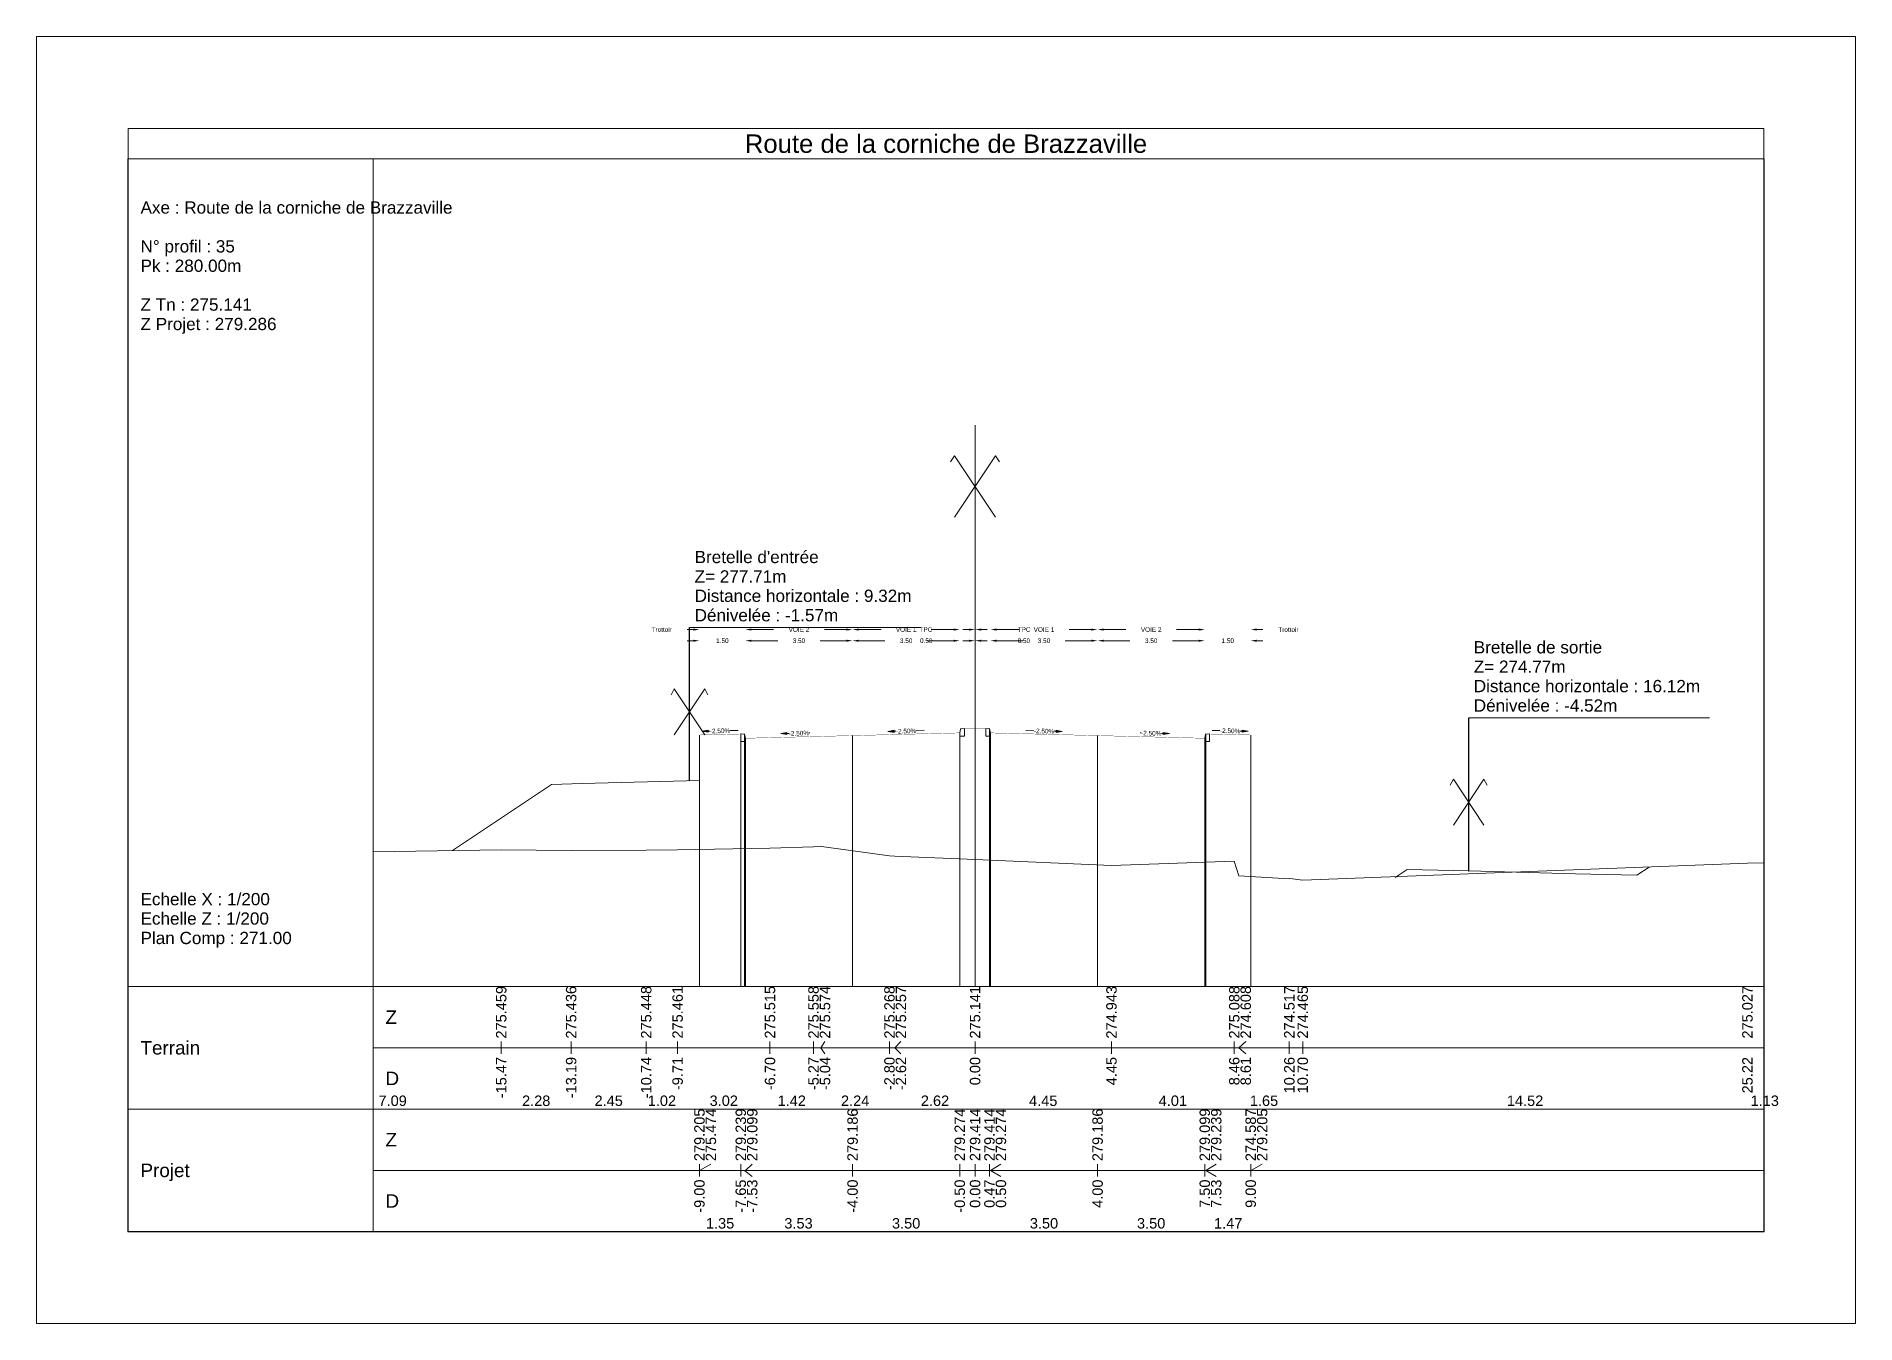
# Model space of a CAD drawing. Extents: x 0 to 74, y -372 to 1003.
# Drawn here: x 0 to 59.4, y 919.2 to 961.2 of the extents above; entities that cross this region are included whole.
import ezdxf
from ezdxf.enums import TextEntityAlignment as Align

# ---------------------------------------------------------------- set-up
doc = ezdxf.new("R2010")
doc.units = 0
doc.header["$LTSCALE"] = 2
doc.header["$PDSIZE"] = -0.004
doc.layers.get('0').update_dxf_attribs({"lineweight": 0})
for name, color, linetype, lineweight in [('Route - Profils type - Content session name', 7, 'Continuous', 0), ('Route - Profils type - PT SC CHAU TROTTOIR', 5, 'Continuous', 0), ('Route - Route de la corniche de Brazzaville - PT - Cadre_P35', 7, 'Continuous', 0), ('Route - Route de la corniche de Brazzaville - PT - Terrain_P35', 5, 'Continuous', 0)]:
    doc.layers.add(name, color=color, linetype=linetype, lineweight=lineweight)
doc.styles.add('CadreTitre', font='arial.ttf', dxfattribs={"height": 0.003})
doc.styles.add('Cotation', font='arial.ttf')
doc.styles.add('CoteHor', font='arial.ttf', dxfattribs={"height": 0.0022})
doc.styles.add('CoteHorA', font='arial.ttf', dxfattribs={"height": 0.0022})
doc.styles.add('CoteTitre', font='arial.ttf', dxfattribs={"height": 0.0017})
doc.styles.add('CoteTitreA', font='arial.ttf', dxfattribs={"height": 0.0017})
doc.styles.add('CoteVert', font='arial.ttf', dxfattribs={"height": 0.0017})
doc.styles.add('CoteVertA', font='arial.ttf', dxfattribs={"height": 0.0017})
doc.styles.add('Multi Axes', font='arial.ttf', dxfattribs={"height": 0.4})
doc.styles.add('ProfilCartouche', font='arial.ttf', dxfattribs={"height": 0.002})
doc.dimstyles.new('BRAZZAVILLE', dxfattribs={"dimtxt": 0.15, "dimasz": 0.2, "dimexe": 0.5, "dimexo": 0.5, "dimgap": 0.5, "dimtad": 0, "dimzin": 0, "dimdsep": 46, "dimtxsty": 'Cotation', "dimsah": 1, "dimcen": 0.1, "dimse1": 1, "dimse2": 1, "dimclrd": 1, "dimclre": 256, "dimclrt": 1, "dimaunit": 2, "dimazin": 0, "dimtfac": 1, "dimtdec": 4, "dimtofl": 0, "dimtmove": 0, "dimatfit": 1, "dimfxl": 1, "dimtolj": 1, "dimtzin": 0, "dimlwd": 0, "dimlwe": 0, "dimarcsym": 0})
doc.dimstyles.get("Standard").update_dxf_attribs({"dimtxt": 0.18, "dimasz": 0.18, "dimexe": 0.18, "dimexo": 0.0625, "dimgap": 0.09, "dimtad": 0, "dimtih": 1, "dimtoh": 1, "dimdec": 4, "dimzin": 0, "dimdsep": 46, "dimtxsty": 'Standard', "dimcen": 0.09, "dimadec": 0, "dimazin": 0, "dimtfac": 1, "dimtdec": 4, "dimtofl": 0, "dimtmove": 0, "dimatfit": 3, "dimfxl": 1, "dimtolj": 1, "dimtzin": 0, "dimarcsym": 0})

msp = doc.modelspace()

# ---------------------------------------------------------------- texts
at = {"color": 7, "style": 'CadreTitre'}
msp.add_text('Route de la corniche de Brazzaville', height=0.6, dxfattribs=at).set_placement((29.7, 957.97), align=Align.TOP_CENTER)
at = {"style": 'ProfilCartouche'}
for s, p in [('Axe : Route de la corniche de Brazzaville', (3.4, 955.587)), ('N° profil : 35', (3.4, 954.32)), ('Pk : 280.00m', (3.4, 953.687)), ('Z Tn : 275.141', (3.4, 952.42)), ('Z Projet : 279.286', (3.4, 951.787)), ('Echelle X : 1/200', (3.4, 933.02)), ('Echelle Z : 1/200', (3.4, 932.387)), ('Plan Comp : 271.00', (3.4, 931.753))]:
    msp.add_text(s, height=0.4, dxfattribs=at).set_placement(p, align=Align.MIDDLE_LEFT)
at = {"layer": 'Route - Route de la corniche de Brazzaville - PT - Cadre_P35', "color": 114, "style": 'CoteVert'}
for s, p in [('275.459', (15.178, 928.47)), ('275.436', (17.46, 928.47)), ('275.448', (19.912, 928.47)), ('275.461', (20.936, 928.47)), ('275.515', (23.953, 928.47)), ('275.558', (25.374, 928.47)), ('275.574', (25.748, 928.47)), ('275.268', (27.854, 928.47)), ('275.257', (28.228, 928.47)), ('275.141', (30.649, 928.47)), ('274.943', (35.102, 928.47)), ('275.088', (39.112, 928.47)), ('274.608', (39.486, 928.47)), ('274.517', (40.91, 928.47)), ('274.465', (41.347, 928.47)), ('275.027', (55.867, 928.47))]:
    msp.add_text(s, height=0.34, rotation=90, dxfattribs=at).set_placement(p, align=Align.MIDDLE_LEFT)
at = {"layer": 'Route - Route de la corniche de Brazzaville - PT - Cadre_P35', "color": 114, "style": 'CoteHor'}
for s, p in [('Z', (11.4, 929.17)), ('Terrain', (3.4, 928.17)), ('D', (11.4, 927.17))]:
    msp.add_text(s, height=0.44, dxfattribs=at).set_placement(p, align=Align.MIDDLE_LEFT)
at = {"layer": 'Route - Route de la corniche de Brazzaville - PT - Cadre_P35', "color": 114, "style": 'CoteVert'}
for s, p in [('-15.47', (15.178, 927.87)), ('-13.19', (17.46, 927.87)), ('-10.74', (19.912, 927.87)), ('-9.71', (20.936, 927.87)), ('-6.70', (23.953, 927.87)), ('-5.27', (25.374, 927.87)), ('-5.04', (25.748, 927.87)), ('-2.80', (27.854, 927.87)), ('-2.62', (28.228, 927.87)), ('0.00', (30.649, 927.87)), ('4.45', (35.102, 927.87)), ('8.46', (39.112, 927.87)), ('8.61', (39.486, 927.87)), ('10.26', (40.91, 927.87)), ('10.70', (41.347, 927.87)), ('25.22', (55.867, 927.87))]:
    msp.add_text(s, height=0.34, rotation=90, dxfattribs=at).set_placement(p, align=Align.MIDDLE_RIGHT)
at = {"layer": 'Route - Route de la corniche de Brazzaville - PT - Cadre_P35', "color": 114, "style": 'CoteTitre'}
for s, p in [('7.09', (11.633, 926.17)), ('2.28', (16.319, 926.17)), ('2.45', (18.686, 926.17)), ('1.02', (20.424, 926.17)), ('3.02', (22.444, 926.17)), ('1.42', (24.663, 926.17)), ('2.24', (26.733, 926.17)), ('2.62', (29.341, 926.17)), ('4.45', (32.875, 926.17)), ('4.01', (37.107, 926.17)), ('1.65', (40.083, 926.17)), ('14.52', (48.607, 926.17)), ('1.13', (56.433, 926.17))]:
    msp.add_text(s, height=0.34, dxfattribs=at).set_placement(p, align=Align.BOTTOM_CENTER)
at = {"layer": 'Route - Route de la corniche de Brazzaville - PT - Cadre_P35', "color": 7, "style": 'CoteVertA'}
for s, p in [('279.205', (21.649, 924.47)), ('275.474', (22.023, 924.47)), ('279.239', (22.999, 924.47)), ('279.099', (23.373, 924.47)), ('279.186', (26.649, 924.47)), ('279.274', (30.149, 924.47)), ('279.414', (30.649, 924.47)), ('279.414', (31.119, 924.47)), ('279.274', (31.493, 924.47)), ('279.186', (34.649, 924.47)), ('279.099', (38.149, 924.47)), ('279.239', (38.523, 924.47)), ('274.587', (39.649, 924.47)), ('279.205', (40.023, 924.47))]:
    msp.add_text(s, height=0.34, rotation=90, dxfattribs=at).set_placement(p, align=Align.MIDDLE_LEFT)
at = {"layer": 'Route - Route de la corniche de Brazzaville - PT - Cadre_P35', "color": 7, "style": 'CoteHorA'}
for s, p in [('Z', (11.4, 925.17)), ('Projet', (3.4, 924.17)), ('D', (11.4, 923.17))]:
    msp.add_text(s, height=0.44, dxfattribs=at).set_placement(p, align=Align.MIDDLE_LEFT)
at = {"layer": 'Route - Route de la corniche de Brazzaville - PT - Cadre_P35', "color": 7, "style": 'CoteVertA'}
for s, p in [('-9.00', (21.649, 923.87)), ('-7.65', (22.999, 923.87)), ('-7.53', (23.373, 923.87)), ('-4.00', (26.649, 923.87)), ('-0.50', (30.149, 923.87)), ('0.00', (30.649, 923.87)), ('0.47', (31.119, 923.87)), ('0.50', (31.493, 923.87)), ('4.00', (34.649, 923.87)), ('7.50', (38.149, 923.87)), ('7.53', (38.523, 923.87)), ('9.00', (39.649, 923.87))]:
    msp.add_text(s, height=0.34, rotation=90, dxfattribs=at).set_placement(p, align=Align.MIDDLE_RIGHT)
at = {"layer": 'Route - Route de la corniche de Brazzaville - PT - Cadre_P35', "color": 7, "style": 'CoteTitreA'}
for s, p in [('1.35', (22.324, 922.17)), ('3.53', (24.884, 922.17)), ('3.50', (28.399, 922.17)), ('3.50', (32.899, 922.17)), ('3.50', (36.399, 922.17)), ('1.47', (38.914, 922.17))]:
    msp.add_text(s, height=0.34, dxfattribs=at).set_placement(p, align=Align.BOTTOM_CENTER)

# ---------------------------------------------------------------- blocks, each defined once
blk = doc.blocks.new('*D27')
at = {"layer": 'Defpoints', "color": 0, "transparency": 16777216}
for p in [(30.149, 941.456), (30.149, 941.452), (30.649, 938.456)]:
    blk.add_point(p, dxfattribs=at)
at = {"layer": 'Route - Profils type - PT SC CHAU TROTTOIR', "color": 1, "lineweight": 0, "transparency": 16777216}
for p, q in [((29.949, 941.452), (29.749, 941.452)), ((30.849, 941.452), (31.049, 941.452))]:
    blk.add_line(p, q, dxfattribs=at)
at = {"layer": 'Route - Profils type - PT SC CHAU TROTTOIR', "color": 1, "transparency": 16777216}
for points in [[(29.949, 941.485), (29.949, 941.419), (30.149, 941.452)], [(30.849, 941.485), (30.849, 941.419), (30.649, 941.452)]]:
    blk.add_solid(points, dxfattribs=at)
at = {"layer": 'Route - Profils type - PT SC CHAU TROTTOIR', "color": 1, "transparency": 16777216, "insert": (29.055, 941.452), "char_height": 0.15, "attachment_point": 5, "style": 'Cotation'}
blk.add_mtext('\\A1;0.50', dxfattribs=at)
blk = doc.blocks.new('*D28')
at = {"layer": 'Defpoints', "color": 0, "transparency": 16777216}
for p in [(26.649, 941.456), (26.649, 941.452), (30.149, 941.456)]:
    blk.add_point(p, dxfattribs=at)
at = {"layer": 'Route - Profils type - PT SC CHAU TROTTOIR', "color": 1, "lineweight": 0, "transparency": 16777216}
for p, q in [((26.849, 941.452), (27.705, 941.452)), ((29.949, 941.452), (29.094, 941.452))]:
    blk.add_line(p, q, dxfattribs=at)
at = {"layer": 'Route - Profils type - PT SC CHAU TROTTOIR', "color": 1, "transparency": 16777216}
for points in [[(26.849, 941.485), (26.849, 941.419), (26.649, 941.452)], [(29.949, 941.485), (29.949, 941.419), (30.149, 941.452)]]:
    blk.add_solid(points, dxfattribs=at)
at = {"layer": 'Route - Profils type - PT SC CHAU TROTTOIR', "color": 1, "transparency": 16777216, "insert": (28.399, 941.452), "char_height": 0.15, "attachment_point": 5, "style": 'Cotation'}
blk.add_mtext('\\A1;3.50', dxfattribs=at)
blk = doc.blocks.new('*D29')
at = {"layer": 'Defpoints', "color": 0, "transparency": 16777216}
for p in [(23.149, 941.456), (23.149, 941.452), (26.649, 941.456)]:
    blk.add_point(p, dxfattribs=at)
at = {"layer": 'Route - Profils type - PT SC CHAU TROTTOIR', "color": 1, "lineweight": 0, "transparency": 16777216}
for p, q in [((23.349, 941.452), (24.205, 941.452)), ((26.449, 941.452), (25.594, 941.452))]:
    blk.add_line(p, q, dxfattribs=at)
at = {"layer": 'Route - Profils type - PT SC CHAU TROTTOIR', "color": 1, "transparency": 16777216}
for points in [[(23.349, 941.485), (23.349, 941.419), (23.149, 941.452)], [(26.449, 941.485), (26.449, 941.419), (26.649, 941.452)]]:
    blk.add_solid(points, dxfattribs=at)
at = {"layer": 'Route - Profils type - PT SC CHAU TROTTOIR', "color": 1, "transparency": 16777216, "insert": (24.899, 941.452), "char_height": 0.15, "attachment_point": 5, "style": 'Cotation'}
blk.add_mtext('\\A1;3.50', dxfattribs=at)
blk = doc.blocks.new('*D30')
at = {"layer": 'Defpoints', "color": 0, "transparency": 16777216}
for p in [(21.649, 941.456), (21.649, 941.452), (23.149, 941.456)]:
    blk.add_point(p, dxfattribs=at)
at = {"layer": 'Route - Profils type - PT SC CHAU TROTTOIR', "color": 1, "lineweight": 0, "transparency": 16777216}
for p, q in [((21.449, 941.452), (21.249, 941.452)), ((23.349, 941.452), (23.549, 941.452))]:
    blk.add_line(p, q, dxfattribs=at)
at = {"layer": 'Route - Profils type - PT SC CHAU TROTTOIR', "color": 1, "transparency": 16777216}
for points in [[(21.449, 941.485), (21.449, 941.419), (21.649, 941.452)], [(23.349, 941.485), (23.349, 941.419), (23.149, 941.452)]]:
    blk.add_solid(points, dxfattribs=at)
at = {"layer": 'Route - Profils type - PT SC CHAU TROTTOIR', "color": 1, "transparency": 16777216, "insert": (22.399, 941.452), "char_height": 0.15, "attachment_point": 5, "style": 'Cotation'}
blk.add_mtext('\\A1;1.50', dxfattribs=at)
blk = doc.blocks.new('*D31')
at = {"layer": 'Defpoints', "color": 0, "transparency": 16777216}
for p in [(30.149, 941.815), (30.149, 941.256), (30.649, 938.456)]:
    blk.add_point(p, dxfattribs=at)
at = {"layer": 'Route - Profils type - PT SC CHAU TROTTOIR', "color": 1, "lineweight": 0, "transparency": 16777216}
for p, q in [((29.949, 941.815), (29.749, 941.815)), ((30.849, 941.815), (31.049, 941.815))]:
    blk.add_line(p, q, dxfattribs=at)
at = {"layer": 'Route - Profils type - PT SC CHAU TROTTOIR', "color": 1, "transparency": 16777216}
for points in [[(29.949, 941.849), (29.949, 941.782), (30.149, 941.815)], [(30.849, 941.849), (30.849, 941.782), (30.649, 941.815)]]:
    blk.add_solid(points, dxfattribs=at)
at = {"layer": 'Route - Profils type - PT SC CHAU TROTTOIR', "color": 1, "transparency": 16777216, "insert": (29.046, 941.815), "char_height": 0.15, "attachment_point": 5, "style": 'Cotation'}
blk.add_mtext('\\A1;TPC', dxfattribs=at)
blk = doc.blocks.new('*D32')
at = {"layer": 'Defpoints', "color": 0, "transparency": 16777216}
for p in [(26.649, 941.815), (26.649, 941.456), (30.149, 941.256)]:
    blk.add_point(p, dxfattribs=at)
at = {"layer": 'Route - Profils type - PT SC CHAU TROTTOIR', "color": 1, "lineweight": 0, "transparency": 16777216}
for p, q in [((26.849, 941.815), (27.581, 941.815)), ((29.949, 941.815), (29.217, 941.815))]:
    blk.add_line(p, q, dxfattribs=at)
at = {"layer": 'Route - Profils type - PT SC CHAU TROTTOIR', "color": 1, "transparency": 16777216}
for points in [[(26.849, 941.849), (26.849, 941.782), (26.649, 941.815)], [(29.949, 941.849), (29.949, 941.782), (30.149, 941.815)]]:
    blk.add_solid(points, dxfattribs=at)
at = {"layer": 'Route - Profils type - PT SC CHAU TROTTOIR', "color": 1, "transparency": 16777216, "insert": (28.399, 941.815), "char_height": 0.15, "attachment_point": 5, "style": 'Cotation'}
blk.add_mtext('\\A1;VOIE 1', dxfattribs=at)
blk = doc.blocks.new('*D33')
at = {"layer": 'Defpoints', "color": 0, "transparency": 16777216}
for p in [(23.149, 941.815), (23.149, 941.456), (26.649, 941.456)]:
    blk.add_point(p, dxfattribs=at)
at = {"layer": 'Route - Profils type - PT SC CHAU TROTTOIR', "color": 1, "lineweight": 0, "transparency": 16777216}
for p, q in [((23.349, 941.815), (24.067, 941.815)), ((26.449, 941.815), (25.731, 941.815))]:
    blk.add_line(p, q, dxfattribs=at)
at = {"layer": 'Route - Profils type - PT SC CHAU TROTTOIR', "color": 1, "transparency": 16777216}
for points in [[(23.349, 941.849), (23.349, 941.782), (23.149, 941.815)], [(26.449, 941.849), (26.449, 941.782), (26.649, 941.815)]]:
    blk.add_solid(points, dxfattribs=at)
at = {"layer": 'Route - Profils type - PT SC CHAU TROTTOIR', "color": 1, "transparency": 16777216, "insert": (24.899, 941.815), "char_height": 0.15, "attachment_point": 5, "style": 'Cotation'}
blk.add_mtext('\\A1;VOIE 2', dxfattribs=at)
blk = doc.blocks.new('*D34')
at = {"layer": 'Defpoints', "color": 0, "transparency": 16777216}
for p in [(21.649, 941.815), (21.649, 941.456), (23.149, 941.456)]:
    blk.add_point(p, dxfattribs=at)
at = {"layer": 'Route - Profils type - PT SC CHAU TROTTOIR', "color": 1, "lineweight": 0, "transparency": 16777216}
for p, q in [((21.449, 941.815), (21.249, 941.815)), ((23.349, 941.815), (23.549, 941.815))]:
    blk.add_line(p, q, dxfattribs=at)
at = {"layer": 'Route - Profils type - PT SC CHAU TROTTOIR', "color": 1, "transparency": 16777216}
for points in [[(21.449, 941.849), (21.449, 941.782), (21.649, 941.815)], [(23.349, 941.849), (23.349, 941.782), (23.149, 941.815)]]:
    blk.add_solid(points, dxfattribs=at)
at = {"layer": 'Route - Profils type - PT SC CHAU TROTTOIR', "color": 1, "transparency": 16777216, "insert": (20.418, 941.815), "char_height": 0.15, "attachment_point": 5, "style": 'Cotation'}
blk.add_mtext('\\A1;Trottoir', dxfattribs=at)
blk = doc.blocks.new('MENSURA_COTEPENTE_9')
at = {"layer": 'Route - Profils type - PT SC CHAU TROTTOIR', "linetype": 'Continuous', "lineweight": 0}
blk.add_hatch(color=1, dxfattribs=at).paths.add_polyline_path([(0.14003, -0.11355), (0.13903, -0.1134), (0.14002, -0.1132)])
at = {"layer": 'Route - Profils type - PT SC CHAU TROTTOIR', "color": 1, "linetype": 'Continuous', "lineweight": 0}
for p, q in [((0.14003, -0.11337), (0.14033, -0.11337)), ((0.14364, -0.11328), (0.14494, -0.11325))]:
    blk.add_line(p, q, dxfattribs=at)
at = {"layer": 'Route - Profils type - PT SC CHAU TROTTOIR', "color": 1, "linetype": 'Continuous', "lineweight": 0, "flags": 128}
blk.add_lwpolyline([(0.14003, -0.11355), (0.13903, -0.1134), (0.14002, -0.1132), (0.14003, -0.11355)], close=True, dxfattribs=at)
at = {"layer": 'Route - Profils type - PT SC CHAU TROTTOIR', "color": 1, "style": 'Cotation'}
blk.add_text('-2.50%', height=0.00075, rotation=-358.5679, dxfattribs=at).set_placement((0.14198, -0.11333), align=Align.MIDDLE_CENTER)
blk = doc.blocks.new('MENSURA_COTEPENTE_10')
at = {"layer": 'Route - Profils type - PT SC CHAU TROTTOIR', "linetype": 'Continuous', "lineweight": 0}
blk.add_hatch(color=1, dxfattribs=at).paths.add_polyline_path([(0.12253, -0.1139), (0.12152, -0.11375), (0.12252, -0.11355)])
at = {"layer": 'Route - Profils type - PT SC CHAU TROTTOIR', "color": 1, "linetype": 'Continuous', "lineweight": 0}
for p, q in [((0.12252, -0.11373), (0.12282, -0.11372)), ((0.12614, -0.11364), (0.12627, -0.11363))]:
    blk.add_line(p, q, dxfattribs=at)
at = {"layer": 'Route - Profils type - PT SC CHAU TROTTOIR', "color": 1, "linetype": 'Continuous', "lineweight": 0, "flags": 128}
blk.add_lwpolyline([(0.12253, -0.1139), (0.12152, -0.11375), (0.12252, -0.11355), (0.12253, -0.1139)], close=True, dxfattribs=at)
at = {"layer": 'Route - Profils type - PT SC CHAU TROTTOIR', "color": 1, "style": 'Cotation'}
blk.add_text('-2.50%', height=0.00075, rotation=-358.5679, dxfattribs=at).set_placement((0.12448, -0.11368), align=Align.MIDDLE_CENTER)
blk = doc.blocks.new('MENSURA_COTEPENTE_11')
at = {"layer": 'Route - Profils type - PT SC CHAU TROTTOIR', "linetype": 'Continuous', "lineweight": 0}
blk.add_hatch(color=1, dxfattribs=at).paths.add_polyline_path([(0.10965, -0.11352), (0.10865, -0.11337), (0.10965, -0.11317)])
at = {"layer": 'Route - Profils type - PT SC CHAU TROTTOIR', "color": 1, "linetype": 'Continuous', "lineweight": 0}
for p, q in [((0.10965, -0.11334), (0.10995, -0.11334)), ((0.11326, -0.11325), (0.11456, -0.11322))]:
    blk.add_line(p, q, dxfattribs=at)
at = {"layer": 'Route - Profils type - PT SC CHAU TROTTOIR', "color": 1, "linetype": 'Continuous', "lineweight": 0, "flags": 128}
blk.add_lwpolyline([(0.10965, -0.11352), (0.10865, -0.11337), (0.10965, -0.11317), (0.10965, -0.11352)], close=True, dxfattribs=at)
at = {"layer": 'Route - Profils type - PT SC CHAU TROTTOIR', "color": 1, "style": 'Cotation'}
blk.add_text('-2.50%', height=0.00075, rotation=-358.5679, dxfattribs=at).set_placement((0.11161, -0.11329), align=Align.MIDDLE_CENTER)
blk = doc.blocks.new('T2__mirroredMSX', base_point=(-6.713, 11.473))
at = {"linetype": 'Continuous', "flags": 128}
blk.add_lwpolyline([(-6.837, 11.703), (-6.863, 11.583), (-6.863, 11.473), (-6.713, 11.473), (-6.713, 11.723), (-6.818, 11.719, 0.339869)], format="xyb", close=True, dxfattribs=at)
blk = doc.blocks.new('T2', base_point=(-6.713, 11.473))
at = {"linetype": 'Continuous', "flags": 128}
blk.add_lwpolyline([(-6.837, 11.703), (-6.863, 11.583), (-6.863, 11.473), (-6.713, 11.473), (-6.713, 11.723), (-6.818, 11.719, 0.339869)], format="xyb", close=True, dxfattribs=at)
blk = doc.blocks.new('*D38')
at = {"layer": 'Defpoints', "color": 0, "transparency": 16777216}
for p in [(31.149, 941.456), (31.149, 941.452), (30.649, 938.456)]:
    blk.add_point(p, dxfattribs=at)
at = {"layer": 'Route - Profils type - PT SC CHAU TROTTOIR', "color": 1, "lineweight": 0, "transparency": 16777216}
for p, q in [((30.449, 941.452), (30.249, 941.452)), ((31.349, 941.452), (31.549, 941.452))]:
    blk.add_line(p, q, dxfattribs=at)
at = {"layer": 'Route - Profils type - PT SC CHAU TROTTOIR', "color": 1, "transparency": 16777216}
for points in [[(30.449, 941.485), (30.449, 941.419), (30.649, 941.452)], [(31.349, 941.485), (31.349, 941.419), (31.149, 941.452)]]:
    blk.add_solid(points, dxfattribs=at)
at = {"layer": 'Route - Profils type - PT SC CHAU TROTTOIR', "color": 1, "transparency": 16777216, "insert": (32.244, 941.452), "char_height": 0.15, "attachment_point": 5, "style": 'Cotation'}
blk.add_mtext('\\A1;0.50', dxfattribs=at)
blk = doc.blocks.new('*D39')
at = {"layer": 'Defpoints', "color": 0, "transparency": 16777216}
for p in [(31.149, 941.456), (34.649, 941.456), (34.649, 941.452)]:
    blk.add_point(p, dxfattribs=at)
at = {"layer": 'Route - Profils type - PT SC CHAU TROTTOIR', "color": 1, "lineweight": 0, "transparency": 16777216}
for p, q in [((31.349, 941.452), (32.205, 941.452)), ((34.449, 941.452), (33.594, 941.452))]:
    blk.add_line(p, q, dxfattribs=at)
at = {"layer": 'Route - Profils type - PT SC CHAU TROTTOIR', "color": 1, "transparency": 16777216}
for points in [[(31.349, 941.485), (31.349, 941.419), (31.149, 941.452)], [(34.449, 941.485), (34.449, 941.419), (34.649, 941.452)]]:
    blk.add_solid(points, dxfattribs=at)
at = {"layer": 'Route - Profils type - PT SC CHAU TROTTOIR', "color": 1, "transparency": 16777216, "insert": (32.899, 941.452), "char_height": 0.15, "attachment_point": 5, "style": 'Cotation'}
blk.add_mtext('\\A1;3.50', dxfattribs=at)
blk = doc.blocks.new('*D40')
at = {"layer": 'Defpoints', "color": 0, "transparency": 16777216}
for p in [(34.649, 941.456), (38.149, 941.456), (38.149, 941.452)]:
    blk.add_point(p, dxfattribs=at)
at = {"layer": 'Route - Profils type - PT SC CHAU TROTTOIR', "color": 1, "lineweight": 0, "transparency": 16777216}
for p, q in [((34.849, 941.452), (35.705, 941.452)), ((37.949, 941.452), (37.094, 941.452))]:
    blk.add_line(p, q, dxfattribs=at)
at = {"layer": 'Route - Profils type - PT SC CHAU TROTTOIR', "color": 1, "transparency": 16777216}
for points in [[(34.849, 941.485), (34.849, 941.419), (34.649, 941.452)], [(37.949, 941.485), (37.949, 941.419), (38.149, 941.452)]]:
    blk.add_solid(points, dxfattribs=at)
at = {"layer": 'Route - Profils type - PT SC CHAU TROTTOIR', "color": 1, "transparency": 16777216, "insert": (36.399, 941.452), "char_height": 0.15, "attachment_point": 5, "style": 'Cotation'}
blk.add_mtext('\\A1;3.50', dxfattribs=at)
blk = doc.blocks.new('*D41')
at = {"layer": 'Defpoints', "color": 0, "transparency": 16777216}
for p in [(38.149, 941.456), (39.649, 941.456), (39.649, 941.452)]:
    blk.add_point(p, dxfattribs=at)
at = {"layer": 'Route - Profils type - PT SC CHAU TROTTOIR', "color": 1, "lineweight": 0, "transparency": 16777216}
for p, q in [((37.949, 941.452), (37.749, 941.452)), ((39.849, 941.452), (40.049, 941.452))]:
    blk.add_line(p, q, dxfattribs=at)
at = {"layer": 'Route - Profils type - PT SC CHAU TROTTOIR', "color": 1, "transparency": 16777216}
for points in [[(37.949, 941.485), (37.949, 941.419), (38.149, 941.452)], [(39.849, 941.485), (39.849, 941.419), (39.649, 941.452)]]:
    blk.add_solid(points, dxfattribs=at)
at = {"layer": 'Route - Profils type - PT SC CHAU TROTTOIR', "color": 1, "transparency": 16777216, "insert": (38.899, 941.452), "char_height": 0.15, "attachment_point": 5, "style": 'Cotation'}
blk.add_mtext('\\A1;1.50', dxfattribs=at)
blk = doc.blocks.new('*D42')
at = {"layer": 'Defpoints', "color": 0, "transparency": 16777216}
for p in [(31.149, 941.815), (31.149, 941.256), (30.649, 938.456)]:
    blk.add_point(p, dxfattribs=at)
at = {"layer": 'Route - Profils type - PT SC CHAU TROTTOIR', "color": 1, "lineweight": 0, "transparency": 16777216}
for p, q in [((30.449, 941.815), (30.249, 941.815)), ((31.349, 941.815), (31.549, 941.815))]:
    blk.add_line(p, q, dxfattribs=at)
at = {"layer": 'Route - Profils type - PT SC CHAU TROTTOIR', "color": 1, "transparency": 16777216}
for points in [[(30.449, 941.849), (30.449, 941.782), (30.649, 941.815)], [(31.349, 941.849), (31.349, 941.782), (31.149, 941.815)]]:
    blk.add_solid(points, dxfattribs=at)
at = {"layer": 'Route - Profils type - PT SC CHAU TROTTOIR', "color": 1, "transparency": 16777216, "insert": (32.252, 941.815), "char_height": 0.15, "attachment_point": 5, "style": 'Cotation'}
blk.add_mtext('\\A1;TPC', dxfattribs=at)
blk = doc.blocks.new('*D43')
at = {"layer": 'Defpoints', "color": 0, "transparency": 16777216}
for p in [(34.649, 941.815), (31.149, 941.256), (34.649, 941.456)]:
    blk.add_point(p, dxfattribs=at)
at = {"layer": 'Route - Profils type - PT SC CHAU TROTTOIR', "color": 1, "lineweight": 0, "transparency": 16777216}
for p, q in [((31.349, 941.815), (32.081, 941.815)), ((34.449, 941.815), (33.717, 941.815))]:
    blk.add_line(p, q, dxfattribs=at)
at = {"layer": 'Route - Profils type - PT SC CHAU TROTTOIR', "color": 1, "transparency": 16777216}
for points in [[(31.349, 941.849), (31.349, 941.782), (31.149, 941.815)], [(34.449, 941.849), (34.449, 941.782), (34.649, 941.815)]]:
    blk.add_solid(points, dxfattribs=at)
at = {"layer": 'Route - Profils type - PT SC CHAU TROTTOIR', "color": 1, "transparency": 16777216, "insert": (32.899, 941.815), "char_height": 0.15, "attachment_point": 5, "style": 'Cotation'}
blk.add_mtext('\\A1;VOIE 1', dxfattribs=at)
blk = doc.blocks.new('*D44')
at = {"layer": 'Defpoints', "color": 0, "transparency": 16777216}
for p in [(38.149, 941.815), (34.649, 941.456), (38.149, 941.456)]:
    blk.add_point(p, dxfattribs=at)
at = {"layer": 'Route - Profils type - PT SC CHAU TROTTOIR', "color": 1, "lineweight": 0, "transparency": 16777216}
for p, q in [((34.849, 941.815), (35.567, 941.815)), ((37.949, 941.815), (37.231, 941.815))]:
    blk.add_line(p, q, dxfattribs=at)
at = {"layer": 'Route - Profils type - PT SC CHAU TROTTOIR', "color": 1, "transparency": 16777216}
for points in [[(34.849, 941.849), (34.849, 941.782), (34.649, 941.815)], [(37.949, 941.849), (37.949, 941.782), (38.149, 941.815)]]:
    blk.add_solid(points, dxfattribs=at)
at = {"layer": 'Route - Profils type - PT SC CHAU TROTTOIR', "color": 1, "transparency": 16777216, "insert": (36.399, 941.815), "char_height": 0.15, "attachment_point": 5, "style": 'Cotation'}
blk.add_mtext('\\A1;VOIE 2', dxfattribs=at)
blk = doc.blocks.new('*D45')
at = {"layer": 'Defpoints', "color": 0, "transparency": 16777216}
for p in [(39.649, 941.815), (38.149, 941.456), (39.649, 941.456)]:
    blk.add_point(p, dxfattribs=at)
at = {"layer": 'Route - Profils type - PT SC CHAU TROTTOIR', "color": 1, "lineweight": 0, "transparency": 16777216}
for p, q in [((37.949, 941.815), (37.749, 941.815)), ((39.849, 941.815), (40.049, 941.815))]:
    blk.add_line(p, q, dxfattribs=at)
at = {"layer": 'Route - Profils type - PT SC CHAU TROTTOIR', "color": 1, "transparency": 16777216}
for points in [[(37.949, 941.849), (37.949, 941.782), (38.149, 941.815)], [(39.849, 941.849), (39.849, 941.782), (39.649, 941.815)]]:
    blk.add_solid(points, dxfattribs=at)
at = {"layer": 'Route - Profils type - PT SC CHAU TROTTOIR', "color": 1, "transparency": 16777216, "insert": (40.88, 941.815), "char_height": 0.15, "attachment_point": 5, "style": 'Cotation'}
blk.add_mtext('\\A1;Trottoir', dxfattribs=at)
blk = doc.blocks.new('MENSURA_COTEPENTE_12')
at = {"layer": 'Route - Profils type - PT SC CHAU TROTTOIR', "linetype": 'Continuous', "lineweight": 0}
blk.add_hatch(color=1, dxfattribs=at).paths.add_polyline_path([(0.16646, -0.11355), (0.16746, -0.1134), (0.16647, -0.1132)])
at = {"layer": 'Route - Profils type - PT SC CHAU TROTTOIR', "color": 1, "linetype": 'Continuous', "lineweight": 0}
for p, q in [((0.16285, -0.11328), (0.16155, -0.11325)), ((0.16646, -0.11337), (0.16616, -0.11337))]:
    blk.add_line(p, q, dxfattribs=at)
at = {"layer": 'Route - Profils type - PT SC CHAU TROTTOIR', "color": 1, "linetype": 'Continuous', "lineweight": 0, "flags": 128}
blk.add_lwpolyline([(0.16646, -0.11355), (0.16746, -0.1134), (0.16647, -0.1132), (0.16646, -0.11355)], close=True, dxfattribs=at)
at = {"layer": 'Route - Profils type - PT SC CHAU TROTTOIR', "color": 1, "style": 'Cotation'}
blk.add_text('-2.50%', height=0.00075, rotation=358.5679, dxfattribs=at).set_placement((0.16451, -0.11333), align=Align.MIDDLE_CENTER)
blk = doc.blocks.new('MENSURA_COTEPENTE_13')
at = {"layer": 'Route - Profils type - PT SC CHAU TROTTOIR', "linetype": 'Continuous', "lineweight": 0}
blk.add_hatch(color=1, dxfattribs=at).paths.add_polyline_path([(0.18396, -0.1139), (0.18497, -0.11375), (0.18397, -0.11355)])
at = {"layer": 'Route - Profils type - PT SC CHAU TROTTOIR', "color": 1, "linetype": 'Continuous', "lineweight": 0}
for p, q in [((0.18035, -0.11364), (0.18022, -0.11363)), ((0.18397, -0.11373), (0.18367, -0.11372))]:
    blk.add_line(p, q, dxfattribs=at)
at = {"layer": 'Route - Profils type - PT SC CHAU TROTTOIR', "color": 1, "linetype": 'Continuous', "lineweight": 0, "flags": 128}
blk.add_lwpolyline([(0.18396, -0.1139), (0.18497, -0.11375), (0.18397, -0.11355), (0.18396, -0.1139)], close=True, dxfattribs=at)
at = {"layer": 'Route - Profils type - PT SC CHAU TROTTOIR', "color": 1, "style": 'Cotation'}
blk.add_text('-2.50%', height=0.00075, rotation=358.5679, dxfattribs=at).set_placement((0.18201, -0.11368), align=Align.MIDDLE_CENTER)
blk = doc.blocks.new('MENSURA_COTEPENTE_14')
at = {"layer": 'Route - Profils type - PT SC CHAU TROTTOIR', "linetype": 'Continuous', "lineweight": 0}
blk.add_hatch(color=1, dxfattribs=at).paths.add_polyline_path([(0.19684, -0.11352), (0.19784, -0.11337), (0.19685, -0.11317)])
at = {"layer": 'Route - Profils type - PT SC CHAU TROTTOIR', "color": 1, "linetype": 'Continuous', "lineweight": 0}
for p, q in [((0.19323, -0.11325), (0.19193, -0.11322)), ((0.19684, -0.11334), (0.19654, -0.11334))]:
    blk.add_line(p, q, dxfattribs=at)
at = {"layer": 'Route - Profils type - PT SC CHAU TROTTOIR', "color": 1, "linetype": 'Continuous', "lineweight": 0, "flags": 128}
blk.add_lwpolyline([(0.19684, -0.11352), (0.19784, -0.11337), (0.19685, -0.11317), (0.19684, -0.11352)], close=True, dxfattribs=at)
at = {"layer": 'Route - Profils type - PT SC CHAU TROTTOIR', "color": 1, "style": 'Cotation'}
blk.add_text('-2.50%', height=0.00075, rotation=358.5679, dxfattribs=at).set_placement((0.19489, -0.11329), align=Align.MIDDLE_CENTER)
blk = doc.blocks.new('MENSURA_LEADER15', base_point=(0.23383, -0.11116))
at = {"layer": 'Route - Profils type - Content session name'}
blk.add_line((0.23383, -0.11116), (0.27317, -0.11116), dxfattribs=at)
at = {"layer": 'Route - Profils type - Content session name', "style": 'Multi Axes'}
for s, p in [('Bretelle de sortie', (0.23466, -0.09866)), ('Z= 274.77m', (0.23466, -0.10183)), ('Distance horizontale : 16.12m', (0.23466, -0.10499)), ('Dénivelée : -4.52m', (0.23466, -0.10816))]:
    blk.add_text(s, height=0.002, dxfattribs=at).set_placement(p, align=Align.TOP_LEFT)
blk = doc.blocks.new('MENSURA_LEADER16', base_point=(0.10663, -0.09643))
at = {"layer": 'Route - Profils type - Content session name'}
blk.add_line((0.10663, -0.09643), (0.14441, -0.09643), dxfattribs=at)
at = {"layer": 'Route - Profils type - Content session name', "style": 'Multi Axes'}
for s, p in [("Bretelle d'entrée", (0.10746, -0.08393)), ('Z= 277.71m', (0.10746, -0.0871)), ('Distance horizontale : 9.32m', (0.10746, -0.09026)), ('Dénivelée : -1.57m', (0.10746, -0.09343))]:
    blk.add_text(s, height=0.002, dxfattribs=at).set_placement(p, align=Align.TOP_LEFT)

# ---------------------------------------------------------------- dimensions: what is measured, and where the dimension line sits
at = {"layer": 'Route - Profils type - PT SC CHAU TROTTOIR'}
for base, p1, p2, text, picture, middle in [((21.649, 941.815), (23.149, 941.456), (21.649, 941.456), 'Trottoir', '*D34', (20.418, 941.815)), ((21.649, 941.452), (23.149, 941.456), (21.649, 941.456), '1.50', '*D30', (22.399, 941.452)), ((23.149, 941.815), (26.649, 941.456), (23.149, 941.456), 'VOIE 2', '*D33', (24.899, 941.815)), ((23.149, 941.452), (26.649, 941.456), (23.149, 941.456), '3.50', '*D29', (24.899, 941.452)), ((26.649, 941.815), (30.149, 941.256), (26.649, 941.456), 'VOIE 1', '*D32', (28.399, 941.815)), ((26.649, 941.452), (30.149, 941.456), (26.649, 941.456), '3.50', '*D28', (28.399, 941.452)), ((30.149, 941.815), (30.649, 938.456), (30.149, 941.256), 'TPC', '*D31', (29.046, 941.815)), ((30.149, 941.452), (30.649, 938.456), (30.149, 941.456), '0.50', '*D27', (29.055, 941.452)), ((31.149, 941.815), (30.649, 938.456), (31.149, 941.256), 'TPC', '*D42', (32.252, 941.815)), ((31.149, 941.452), (30.649, 938.456), (31.149, 941.456), '0.50', '*D38', (32.244, 941.452)), ((34.649, 941.815), (31.149, 941.256), (34.649, 941.456), 'VOIE 1', '*D43', (32.899, 941.815)), ((34.649, 941.452), (31.149, 941.456), (34.649, 941.456), '3.50', '*D39', (32.899, 941.452)), ((38.149, 941.815), (34.649, 941.456), (38.149, 941.456), 'VOIE 2', '*D44', (36.399, 941.815)), ((38.149, 941.452), (34.649, 941.456), (38.149, 941.456), '3.50', '*D40', (36.399, 941.452)), ((39.649, 941.815), (38.149, 941.456), (39.649, 941.456), 'Trottoir', '*D45', (40.88, 941.815)), ((39.649, 941.452), (38.149, 941.456), (39.649, 941.456), '1.50', '*D41', (38.899, 941.452))]:
    dim = msp.add_linear_dim(base=base, p1=p1, p2=p2, text=text, dimstyle='BRAZZAVILLE', override={"dimscale": 1, "dimclrt": 1}, dxfattribs=at)
    dim.commit()
    dim.dimension.update_dxf_attribs({"geometry": picture, "text_midpoint": middle})

# ---------------------------------------------------------------- linework, layer by layer
at = {"flags": 128}
for points in [[(0, 919.17), (0, 961.17), (59.4, 961.17), (59.4, 919.17)], [(3, 922.17), (3, 958.17), (56.4, 958.17), (56.4, 922.17)]]:
    msp.add_lwpolyline(points, close=True, dxfattribs=at)
at = {"layer": 'Route - Profils type - Content session name'}
for p, q in [((21.326, 936.884), (21.326, 940.384)), ((20.726, 939.684), (20.826, 939.884)), ((20.826, 939.884), (21.826, 938.384)), ((21.826, 939.884), (20.826, 938.384)), ((21.926, 939.684), (21.826, 939.884)), ((46.766, 933.938), (46.766, 937.438)), ((46.166, 936.738), (46.266, 936.938)), ((46.266, 936.938), (47.266, 935.438)), ((47.266, 936.938), (46.266, 935.438)), ((47.366, 936.738), (47.266, 936.938))]:
    msp.add_line(p, q, dxfattribs=at)
at = {"layer": 'Route - Profils type - Content session name', "color": 251, "linetype": 'Continuous', "flags": 128}
for points in [[(13.588, 934.606), (16.82, 936.763), (17.821, 936.789), (21.649, 936.891)], [(44.371, 933.73), (44.757, 933.988), (46.257, 933.95), (46.757, 933.938), (46.766, 933.938), (50.257, 933.849), (52.257, 933.798), (52.657, 934.063)]]:
    msp.add_lwpolyline(points, dxfattribs=at)
at = {"layer": 'Route - Profils type - Content session name'}
for p in [(21.326, 936.884), (46.766, 933.938)]:
    msp.add_point(p, dxfattribs=at)
at = {"layer": 'Route - Profils type - PT SC CHAU TROTTOIR', "color": 1, "linetype": 'Continuous', "flags": 128}
for points in [[(30.649, 938.584, 0.01, 0.01, 0), (30.299, 938.584, 0.01, 0.01, 0), (30.179, 938.584, 0.01, 0.01, 0), (30.149, 938.444, 0.01, 0.01, 0), (26.649, 938.356, 0.01, 0.01, 0), (23.149, 938.269, 0.01, 0.01, 0), (23.119, 938.409, 0.01, 0.01, 0), (22.999, 938.409, 0.01, 0.01, 0), (21.649, 938.375, 0.01, 0.01, 0), (21.649, 934.644, 0.01, 0.01, 0)], [(30.649, 938.584, 0.01, 0.01, 0), (30.999, 938.584, 0.01, 0.01, 0), (31.119, 938.584, 0.01, 0.01, 0), (31.149, 938.444, 0.01, 0.01, 0), (34.649, 938.356, 0.01, 0.01, 0), (38.149, 938.269, 0.01, 0.01, 0), (38.179, 938.409, 0.01, 0.01, 0), (38.299, 938.409, 0.01, 0.01, 0), (39.649, 938.375, 0.01, 0.01, 0), (39.649, 933.757, 0.01, 0.01, 0)]]:
    msp.add_lwpolyline(points, format="xyseb", dxfattribs=at)
at = {"layer": 'Route - Route de la corniche de Brazzaville - PT - Cadre_P35', "color": 7, "linetype": 'Continuous'}
for p, q in [((11, 957.17), (11, 922.17)), ((30.649, 944.484), (30.649, 948.484)), ((29.849, 947.284), (29.982, 947.484)), ((31.316, 945.484), (29.982, 947.484)), ((29.982, 945.484), (31.316, 947.484)), ((31.449, 947.284), (31.316, 947.484)), ((30.649, 930.17), (30.649, 944.484)), ((30.649, 930.17), (30.649, 938.584)), ((30.649, 930.17), (30.649, 938.584)), ((31.119, 930.17), (31.119, 938.584)), ((31.119, 930.17), (31.119, 938.584)), ((21.649, 930.17), (21.649, 938.375)), ((21.649, 930.17), (21.649, 938.375)), ((22.999, 930.17), (22.999, 938.409)), ((22.999, 930.17), (22.999, 938.409)), ((23.119, 930.17), (23.119, 938.409)), ((23.149, 930.17), (23.149, 938.269)), ((26.649, 930.17), (26.649, 938.356)), ((26.649, 930.17), (26.649, 938.356)), ((30.149, 930.17), (30.149, 938.444)), ((30.149, 930.17), (30.149, 938.444)), ((31.149, 930.17), (31.149, 938.444)), ((31.149, 930.17), (31.149, 938.444)), ((34.649, 930.17), (34.649, 938.356)), ((34.649, 930.17), (34.649, 938.356)), ((38.149, 930.17), (38.149, 938.269)), ((38.149, 930.17), (38.149, 938.269)), ((38.179, 930.17), (38.179, 938.409)), ((38.179, 930.17), (38.179, 938.409)), ((39.649, 930.17), (39.649, 938.375)), ((21.649, 930.17), (21.649, 934.644)), ((39.649, 930.17), (39.649, 933.757)), ((39.649, 930.17), (39.649, 933.757)), ((56.4, 930.17), (3, 930.17)), ((56.4, 928.17), (11, 928.17)), ((56.4, 926.17), (3, 926.17)), ((56.4, 926.17), (3, 926.17)), ((56.4, 926.17), (3, 926.17)), ((56.4, 926.17), (3, 926.17)), ((56.4, 926.17), (3, 926.17)), ((56.4, 926.17), (3, 926.17)), ((56.4, 926.17), (3, 926.17)), ((21.649, 924.37), (21.649, 924.17)), ((22.023, 924.37), (21.649, 924.17)), ((22.999, 924.37), (22.999, 924.17)), ((23.373, 924.37), (23.149, 924.17)), ((26.649, 924.37), (26.649, 924.17)), ((30.149, 924.37), (30.149, 924.17)), ((30.649, 924.37), (30.649, 924.17)), ((31.119, 924.37), (31.119, 924.17)), ((31.493, 924.37), (31.149, 924.17)), ((34.649, 924.37), (34.649, 924.17)), ((38.149, 924.37), (38.149, 924.17)), ((38.523, 924.37), (38.179, 924.17)), ((39.649, 924.37), (39.649, 924.17)), ((40.023, 924.37), (39.649, 924.17)), ((56.4, 924.17), (11, 924.17)), ((21.649, 923.97), (21.649, 924.17)), ((22.999, 923.97), (22.999, 924.17)), ((23.373, 923.97), (23.119, 924.17)), ((26.649, 923.97), (26.649, 924.17)), ((30.149, 923.97), (30.149, 924.17)), ((30.649, 923.97), (30.649, 924.17)), ((31.119, 923.97), (31.119, 924.17)), ((31.493, 923.97), (31.149, 924.17)), ((34.649, 923.97), (34.649, 924.17)), ((38.149, 923.97), (38.149, 924.17)), ((38.523, 923.97), (38.179, 924.17)), ((39.649, 923.97), (39.649, 924.17)), ((56.4, 922.17), (3, 922.17)), ((56.4, 922.17), (3, 922.17)), ((56.4, 922.17), (3, 922.17)), ((56.4, 922.17), (3, 922.17)), ((56.4, 922.17), (3, 922.17)), ((56.4, 922.17), (3, 922.17))]:
    msp.add_line(p, q, dxfattribs=at)
at = {"layer": 'Route - Route de la corniche de Brazzaville - PT - Cadre_P35', "color": 114, "linetype": 'Continuous'}
for p, q in [((15.178, 928.37), (15.178, 928.17)), ((15.178, 927.97), (15.178, 928.17)), ((17.46, 928.37), (17.46, 928.17)), ((17.46, 927.97), (17.46, 928.17)), ((19.912, 928.37), (19.912, 928.17)), ((19.912, 927.97), (19.912, 928.17)), ((20.936, 928.37), (20.936, 928.17)), ((20.936, 927.97), (20.936, 928.17)), ((23.953, 928.37), (23.953, 928.17)), ((23.953, 927.97), (23.953, 928.17)), ((25.374, 928.37), (25.374, 928.17)), ((25.374, 927.97), (25.374, 928.17)), ((25.748, 928.37), (25.613, 928.17)), ((25.748, 927.97), (25.613, 928.17)), ((27.854, 928.37), (27.854, 928.17)), ((27.854, 927.97), (27.854, 928.17)), ((28.228, 928.37), (28.033, 928.17)), ((28.228, 927.97), (28.033, 928.17)), ((30.649, 928.37), (30.649, 928.17)), ((30.649, 927.97), (30.649, 928.17)), ((35.102, 928.37), (35.102, 928.17)), ((35.102, 927.97), (35.102, 928.17)), ((39.112, 928.37), (39.112, 928.17)), ((39.112, 927.97), (39.112, 928.17)), ((39.486, 928.37), (39.256, 928.17)), ((39.486, 927.97), (39.256, 928.17)), ((40.91, 928.37), (40.91, 928.17)), ((40.91, 927.97), (40.91, 928.17)), ((41.347, 928.37), (41.347, 928.17)), ((41.347, 927.97), (41.347, 928.17))]:
    msp.add_line(p, q, dxfattribs=at)
at = {"layer": 'Route - Route de la corniche de Brazzaville - PT - Cadre_P35', "flags": 128}
msp.add_lwpolyline([(2.99, 922.16), (2.99, 957.18), (56.41, 957.18), (56.41, 922.16)], close=True, dxfattribs=at)
at = {"layer": 'Route - Route de la corniche de Brazzaville - PT - Terrain_P35', "color": 114, "linetype": 'Continuous', "flags": 128}
msp.add_lwpolyline([(11, 934.568), (15.178, 934.629), (17.46, 934.606), (19.912, 934.618), (20.936, 934.631), (23.953, 934.685), (25.374, 934.728), (25.613, 934.744), (25.634, 934.736), (27.854, 934.438), (28.033, 934.427), (30.649, 934.311), (35.102, 934.113), (39.112, 934.258), (39.256, 933.778), (40.91, 933.687), (40.93, 933.688), (41.347, 933.635), (55.867, 934.197), (56.4, 934.205)], dxfattribs=at)
msp.add_lwpolyline([(11, 934.568), (15.178, 934.629), (17.46, 934.606), (19.912, 934.618), (20.936, 934.631), (23.953, 934.685), (25.374, 934.728), (25.613, 934.744), (25.634, 934.736), (27.854, 934.438), (28.033, 934.427), (30.649, 934.311), (35.102, 934.113), (39.112, 934.258), (39.256, 933.778), (40.91, 933.687), (40.93, 933.688), (41.347, 933.635), (55.867, 934.197), (56.4, 934.205)], dxfattribs=at)

# ---------------------------------------------------------------- block references
at = {"layer": 'Route - Profils type - Content session name', "xscale": 200, "yscale": 200, "zscale": 200}
for name, p in [('MENSURA_LEADER16', (21.326, 941.884)), ('MENSURA_LEADER15', (46.766, 938.938))]:
    msp.add_blockref(name, p, dxfattribs=at)
at = {"layer": 'Route - Profils type - PT SC CHAU TROTTOIR', "xscale": 200, "yscale": 200, "zscale": 200}
for name in ['MENSURA_COTEPENTE_11', 'MENSURA_COTEPENTE_9', 'MENSURA_COTEPENTE_12', 'MENSURA_COTEPENTE_14', 'MENSURA_COTEPENTE_10', 'MENSURA_COTEPENTE_13']:
    msp.add_blockref(name, (0, 961.17), dxfattribs=at)
at = {"layer": 'Route - Profils type - PT SC CHAU TROTTOIR', "zscale": 200}
for p in [(30.299, 938.334), (38.299, 938.159)]:
    msp.add_blockref('T2', p, dxfattribs=at)
at = {"layer": 'Route - Profils type - PT SC CHAU TROTTOIR', "xscale": -1, "zscale": 200}
for p in [(30.999, 938.334), (22.999, 938.159)]:
    msp.add_blockref('T2__mirroredMSX', p, dxfattribs=at)

msp.set_redraw_order([(e.dxf.handle, doc.entitydb.next_handle()) for e in msp.query("TEXT MTEXT ATTDEF DIMENSION ARC_DIMENSION")])  # texts and dimensions are drawn at this point

# ---------------------------------------------------------------- leaders
at = {"layer": 'Route - Profils type - Content session name', "linetype": 'Continuous'}
for points in [[(21.326, 936.884), (21.326, 941.884)], [(46.766, 933.938), (46.766, 938.938)]]:
    msp.add_leader(points, dimstyle='Standard', override={"dimasz": 0, "dimldrblk": 'None'}, dxfattribs=at)

doc.saveas('drawing.dxf')
